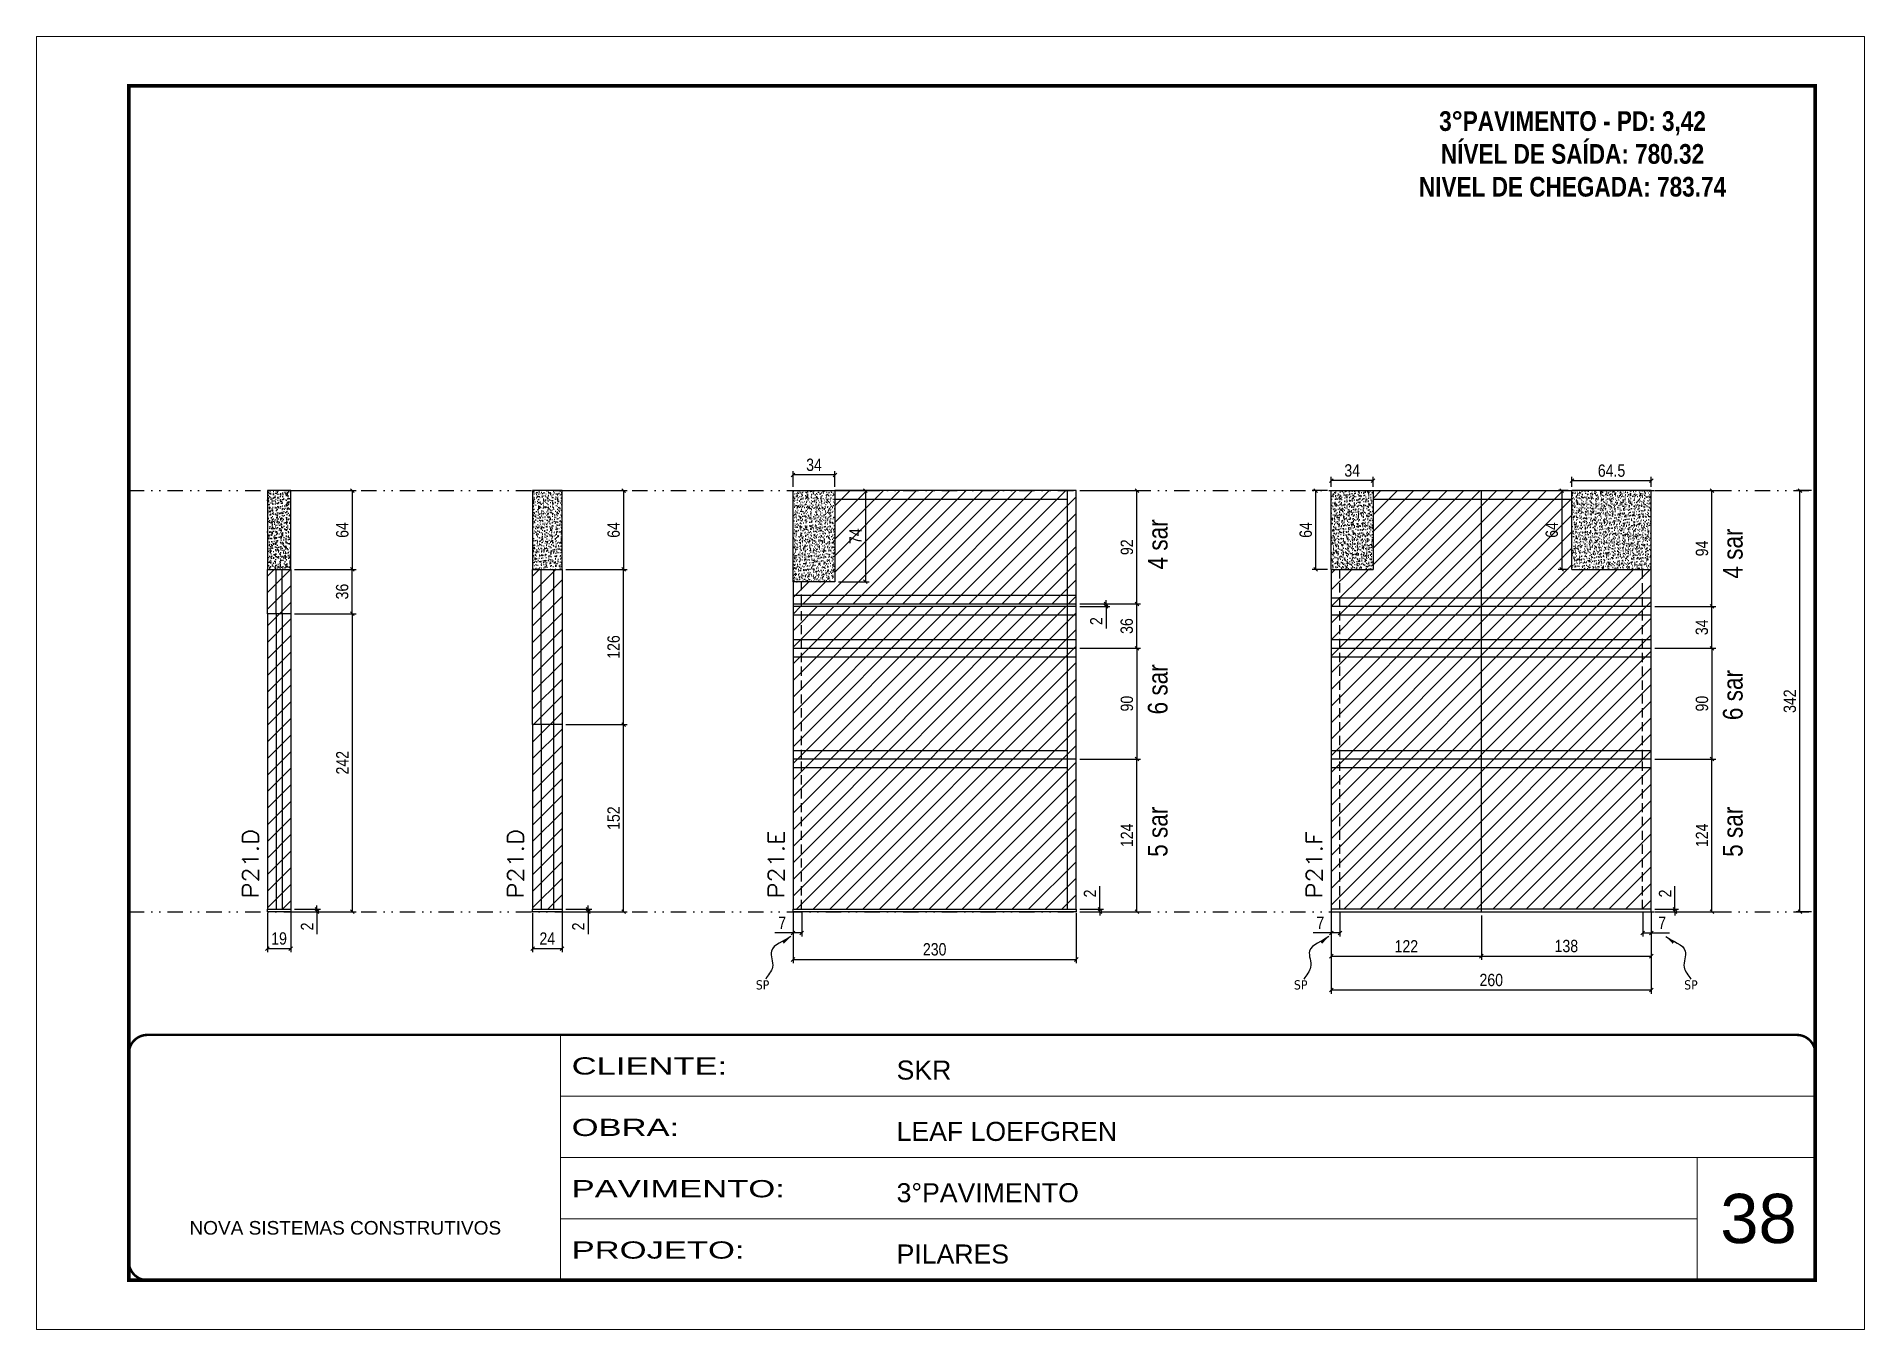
# Model space of a CAD drawing. Extents: x 14400 to 27878, y -21631 to 6985.
# Drawn here: x 15998 to 17483, y -4402 to -3352 of the extents above; entities that cross this region are included whole.
import ezdxf

# ---------------------------------------------------------------- set-up
doc = ezdxf.new("R2010")
doc.units = 0
for name, pattern in [('CONTINUO', [0]), ('DASHED', [0.75, 0.5, -0.25]), ('DIVIDE2', [0.625, 0.25, -0.125, 0, -0.125, 0, -0.125]), ('HIDDEN', [0.375, 0.25, -0.125])]:
    doc.linetypes.add(name, pattern=pattern)
for name, color, linetype, lineweight in [('CARIMBO', 255, 'Continuous', 9), ('Folhas', 255, 'Continuous', 9), ('Hachura', 251, 'Continuous', 9), ('SARRAFO DE PRESSAO', 251, 'DASHED', 9), ('Texto Seção', 7, 'Continuous', 15)]:
    doc.layers.add(name, color=color, linetype=linetype, lineweight=lineweight)
for name, color, linetype in [('COTA', 241, 'Continuous'), ('NOMENCLATURA', 7, 'Continuous'), ('Nível', 160, 'Continuous'), ('Painéis', 200, 'Continuous'), ('SARR_2.2x7', 40, 'Continuous'), ('Sarrafo de Pressão', 42, 'HIDDEN'), ('texto', 7, 'Continuous')]:
    doc.layers.add(name, color=color, linetype=linetype)
doc.styles.add('ARIAL', font='arial.ttf')
doc.styles.add('ARIAL_NARROW', font='ARIALN.TTF', dxfattribs={"height": 0.2})
doc.styles.add('COTA TECNICA', font='techl___.ttf', dxfattribs={"height": 10})
doc.styles.add('COTA TECNICA-50', font='techl___.ttf', dxfattribs={"height": 10})
doc.styles.add('REGUA-120', font='ROMANS.shx', dxfattribs={"height": 15})
doc.styles.add('ROMANC', font='techb___.ttf', dxfattribs={"height": 2.5})
doc.styles.get("Standard").update_dxf_attribs({"font": 'arial.ttf'})
doc.styles.add('Tecnologia', font='')
doc.styles.get('Tecnologia').set_extended_font_data('Forgotten Futurist')
doc.dimstyles.new('COTA PAINEL-50', dxfattribs={"dimtxt": 10, "dimasz": 3, "dimexe": 3, "dimexo": 3, "dimgap": 3, "dimtad": 1, "dimdec": 1, "dimzin": 12, "dimdsep": 46, "dimtxsty": 'COTA TECNICA-50', "dimblk1": 'OBLIQUE', "dimblk2": 'OBLIQUE', "dimsah": 1, "dimcen": 0.9, "dimclrd": 4, "dimclre": 4, "dimclrt": 240, "dimadec": 1, "dimazin": 3, "dimtfac": 1, "dimtdec": 1, "dimtmove": 0, "dimatfit": 3, "dimfxl": 1, "dimtolj": 1, "dimtzin": 12, "dimarcsym": 0})
doc.dimstyles.new('PAINEL', dxfattribs={"dimtxt": 10, "dimasz": 3, "dimexe": 3, "dimexo": 3, "dimgap": 3, "dimtad": 1, "dimdec": 1, "dimzin": 12, "dimdsep": 46, "dimtxsty": 'COTA TECNICA', "dimblk1": 'OBLIQUE', "dimblk2": 'OBLIQUE', "dimsah": 1, "dimcen": 0.9, "dimclrd": 4, "dimclre": 4, "dimclrt": 240, "dimadec": 1, "dimazin": 3, "dimtfac": 1, "dimtdec": 1, "dimtmove": 0, "dimatfit": 3, "dimfxl": 1, "dimtolj": 1, "dimtzin": 12, "dimarcsym": 0})
doc.dimstyles.get("Standard").update_dxf_attribs({"dimtxt": 0.18, "dimasz": 0.18, "dimexe": 0.18, "dimexo": 0.0625, "dimgap": 0.09, "dimtad": 0, "dimtih": 1, "dimtoh": 1, "dimdec": 4, "dimzin": 0, "dimdsep": 46, "dimtxsty": 'Standard', "dimcen": 0.09, "dimadec": 0, "dimazin": 0, "dimtfac": 1, "dimtdec": 4, "dimtofl": 0, "dimtmove": 0, "dimatfit": 3, "dimfxl": 1, "dimtolj": 1, "dimtzin": 0, "dimarcsym": 0})

msp = doc.modelspace()

# ---------------------------------------------------------------- texts
at = {"layer": 'CARIMBO', "style": 'ARIAL'}
msp.add_text('38', height=40, dxfattribs=at).set_placement((17366.33, -4332.3))
at = {"layer": 'NOMENCLATURA', "style": 'ARIAL_NARROW'}
for s, p in [('4 sar', (16917.29, -3785.25)), ('4 sar', (17384.49, -3792.71)), ('6 sar', (16917.29, -3902.97)), ('6 sar', (17384.49, -3907.61)), ('5 sar', (16917.29, -4018.65)), ('5 sar', (16917.29, -4018.65)), ('5 sar', (17384.49, -4018.65))]:
    msp.add_text(s, height=16, rotation=90, dxfattribs=at).set_placement(p)
at = {"layer": 'NOMENCLATURA', "color": 2, "insert": (17246.31, -3386.39), "char_height": 16, "attachment_point": 2, "style": 'ROMANC'}
msp.add_mtext_dynamic_manual_height_columns('\\P3°PAVIMENTO - PD: 3,42\\PNÍVEL DE SAÍDA: 780.32\\PNIVEL DE CHEGADA: 783.74', width=432.3511, gutter_width=1, heights=[0], dxfattribs=at)
at = {"layer": 'texto', "color": 0, "char_height": 7.5, "attachment_point": 5}
for insert in [(16588.27, -4122.66), (17025.47, -4122.66), (17342.5, -4122.66)]:
    msp.add_mtext('{\\fTahoma|b0|i0|c0|p34;\\C4;SP}', dxfattribs=dict(at, insert=insert))
at = {"layer": 'Texto Seção', "style": 'REGUA-120', "width": 1.1}
for s, p in [('P21.D', (16178.75, -4052.4)), ('P21.D', (16394.13, -4052.4)), ('P21.E', (16605.8, -4052.4)), ('P21.F', (17043, -4052.4))]:
    msp.add_text(s, height=13, rotation=90, dxfattribs=at).set_placement(p)

# ---------------------------------------------------------------- blocks, each defined once
blk = doc.blocks.new('9999999999')
at = {"color": 30, "linetype": 'CONTINUO'}
for p, q in [((98564.6, 34230.2), (98564.6, 34429.4)), ((98564.6, 34379.6), (99584, 34379.6)), ((98564.6, 34329.8), (99488, 34329.8)), ((99584, 34329.8), (99488, 34329.8)), ((99488, 34329.8), (99488, 34230.2)), ((98564.6, 34280), (99488, 34280))]:
    blk.add_line(p, q, dxfattribs=at)
at = {"color": 30, "linetype": 'CONTINUO', "const_width": 2}
blk.add_lwpolyline([(99584, 34230.2), (99584, 34414.4, 0.414214), (99569, 34429.4), (98229, 34429.4, 0.414214), (98214, 34414.4), (98214, 34245.2, 0.414214), (98229, 34230.2), (99584, 34230.2)], format="xyb", dxfattribs=at)
at = {"layer": 'Folhas'}
blk.add_lwpolyline([(98139, 34190.2), (99624, 34190.2), (99624, 35240.2), (98139, 35240.2)], close=True, dxfattribs=at)
at = {"layer": 'Folhas', "color": 30, "const_width": 3}
blk.add_lwpolyline([(98214, 34230.2), (99584, 34230.2), (99584, 35200.2), (98214, 35200.2)], close=True, dxfattribs=at)
at = {"color": 7, "linetype": 'Continuous', "ltscale": 5, "style": 'ARIAL'}
for s, height, p in [('SKR', 15.48, (98837.7, 34393.1)), ('LEAF LOEFGREN', 15.483, (98837.7, 34343.3)), ('3°PAVIMENTO', 15.483, (98837.7, 34293.5)), ('NOVA SISTEMAS CONSTRUTIVOS', 11.059, (98263.2, 34267.2)), ('PILARES', 15.48, (98837.7, 34243.7))]:
    blk.add_text(s, height=height, dxfattribs=at).set_placement(p)
at = {"layer": 'Folhas', "color": 7, "style": 'Tecnologia', "width": 1.5}
for s, p in [('CLIENTE:', (98573.7, 34397.2)), ('OBRA:', (98573.7, 34347.3)), ('PAVIMENTO:', (98573.7, 34297.5)), ('PROJETO:', (98573.7, 34247.7))]:
    blk.add_text(s, height=14, dxfattribs=at).set_placement(p)
blk = doc.blocks.new('_Oblique')
at = {"color": 0, "linetype": 'ByBlock', "lineweight": -2}
blk.add_line((-0.5, -0.5), (0.5, 0.5), dxfattribs=at)
blk = doc.blocks.new('*D1194')
at = {"layer": 'COTA', "color": 4, "lineweight": -2, "transparency": 16777216}
for p, q in [((17050.3, -4064.2), (17050.3, -4129.8)), ((17310.3, -4064.2), (17310.3, -4129.8)), ((17310.3, -4126.8), (17050.3, -4126.8))]:
    blk.add_line(p, q, dxfattribs=at)
at = {"layer": 'Defpoints', "color": 0, "transparency": 16777216}
for p in [(17050.3, -4061.2), (17310.3, -4061.2), (17050.3, -4126.8)]:
    blk.add_point(p, dxfattribs=at)
at = {"layer": 'COTA', "color": 4, "lineweight": -2, "transparency": 16777216, "xscale": 3, "yscale": 3, "zscale": 3, "rotation": 180}
blk.add_blockref('_Oblique', (17050.3, -4126.8), dxfattribs=at)
at = {"layer": 'COTA', "color": 4, "lineweight": -2, "transparency": 16777216, "xscale": 3, "yscale": 3, "zscale": 3}
blk.add_blockref('_Oblique', (17310.3, -4126.8), dxfattribs=at)
at = {"layer": 'COTA', "color": 240, "transparency": 16777216, "insert": (17180.3, -4118.7), "char_height": 10, "attachment_point": 5, "style": 'COTA TECNICA'}
blk.add_mtext('\\A1;260', dxfattribs=at)
blk = doc.blocks.new('*D1195')
at = {"layer": 'COTA', "color": 4, "lineweight": -2, "transparency": 16777216}
for p, q in [((17303.3, -4064.2), (17303.3, -4083.4)), ((17310.3, -4066.2), (17310.3, -4083.4)), ((17303.3, -4080.4), (17310.3, -4080.4)), ((17310.3, -4080.4), (17325, -4080.4))]:
    blk.add_line(p, q, dxfattribs=at)
at = {"layer": 'Defpoints', "color": 0, "transparency": 16777216}
for p in [(17303.3, -4061.2), (17310.3, -4063.2), (17310.3, -4080.4)]:
    blk.add_point(p, dxfattribs=at)
at = {"layer": 'COTA', "color": 4, "lineweight": -2, "transparency": 16777216, "xscale": 3, "yscale": 3, "zscale": 3, "rotation": 180}
blk.add_blockref('_Oblique', (17303.3, -4080.4), dxfattribs=at)
at = {"layer": 'COTA', "color": 4, "lineweight": -2, "transparency": 16777216, "xscale": 3, "yscale": 3, "zscale": 3}
blk.add_blockref('_Oblique', (17310.3, -4080.4), dxfattribs=at)
at = {"layer": 'COTA', "color": 240, "transparency": 16777216, "insert": (17319.1, -4072.3), "char_height": 10, "attachment_point": 5, "style": 'COTA TECNICA-50'}
blk.add_mtext('\\A1;7', dxfattribs=at)
blk = doc.blocks.new('*D1196')
at = {"layer": 'COTA', "color": 4, "lineweight": -2, "transparency": 16777216}
for p, q in [((17050.3, -4066.2), (17050.3, -4083.4)), ((17057.3, -4064.2), (17057.3, -4083.4)), ((17050.3, -4080.4), (17035.5, -4080.4)), ((17057.3, -4080.4), (17050.3, -4080.4))]:
    blk.add_line(p, q, dxfattribs=at)
at = {"layer": 'Defpoints', "color": 0, "transparency": 16777216}
for p in [(17050.3, -4063.2), (17057.3, -4061.2), (17050.3, -4080.4)]:
    blk.add_point(p, dxfattribs=at)
at = {"layer": 'COTA', "color": 4, "lineweight": -2, "transparency": 16777216, "xscale": 3, "yscale": 3, "zscale": 3, "rotation": 180}
blk.add_blockref('_Oblique', (17050.3, -4080.4), dxfattribs=at)
at = {"layer": 'COTA', "color": 4, "lineweight": -2, "transparency": 16777216, "xscale": 3, "yscale": 3, "zscale": 3}
blk.add_blockref('_Oblique', (17057.3, -4080.4), dxfattribs=at)
at = {"layer": 'COTA', "color": 240, "transparency": 16777216, "insert": (17041.4, -4072.3), "char_height": 10, "attachment_point": 5, "style": 'COTA TECNICA-50'}
blk.add_mtext('\\A1;7', dxfattribs=at)
blk = doc.blocks.new('*D1197')
at = {"layer": 'COTA', "color": 4, "lineweight": -2, "transparency": 16777216}
for p, q in [((17329.5, -4061.2), (17329.5, -4042.4)), ((17313.3, -4061.2), (17332.5, -4061.2)), ((17313.3, -4063.2), (17332.5, -4063.2)), ((17329.5, -4063.2), (17329.5, -4061.2)), ((17329.5, -4063.2), (17329.5, -4066.2))]:
    blk.add_line(p, q, dxfattribs=at)
at = {"layer": 'Defpoints', "color": 0, "transparency": 16777216}
for p in [(17310.3, -4061.2), (17310.3, -4063.2), (17329.5, -4063.2)]:
    blk.add_point(p, dxfattribs=at)
at = {"layer": 'COTA', "color": 4, "lineweight": -2, "transparency": 16777216, "xscale": 3, "yscale": 3, "zscale": 3}
for p, rotation in [((17329.5, -4061.2), 270), ((17329.5, -4063.2), 90)]:
    blk.add_blockref('_Oblique', p, dxfattribs=dict(at, rotation=rotation))
at = {"layer": 'COTA', "color": 240, "transparency": 16777216, "insert": (17321.5, -4048.4), "char_height": 10, "attachment_point": 5, "rotation": 90, "style": 'COTA TECNICA-50'}
blk.add_mtext('\\A1;2', dxfattribs=at)
blk = doc.blocks.new('*D1212')
at = {"layer": 'COTA', "color": 4, "linetype": 'ByBlock', "lineweight": -2, "transparency": 16777216}
for p, q in [((17313.3, -3939.2), (17362.6, -3939.2)), ((17359.6, -4063.2), (17359.6, -3939.2)), ((17313.3, -4063.2), (17362.6, -4063.2))]:
    blk.add_line(p, q, dxfattribs=at)
at = {"layer": 'Defpoints', "color": 0, "linetype": 'ByBlock', "transparency": 16777216}
for p in [(17310.3, -3939.2), (17359.6, -3939.2), (17310.3, -4063.2)]:
    blk.add_point(p, dxfattribs=at)
at = {"layer": 'COTA', "color": 4, "linetype": 'ByBlock', "lineweight": -2, "transparency": 16777216, "xscale": 3, "yscale": 3, "zscale": 3}
for p, rotation in [((17359.6, -3939.2), 90), ((17359.6, -4063.2), 270)]:
    blk.add_blockref('_Oblique', p, dxfattribs=dict(at, rotation=rotation))
at = {"layer": 'COTA', "color": 240, "linetype": 'ByBlock', "transparency": 16777216, "insert": (17351.5, -4001.2), "char_height": 10, "attachment_point": 5, "rotation": 90, "style": 'COTA TECNICA'}
blk.add_mtext('\\A1;124', dxfattribs=at)
blk = doc.blocks.new('*D1213')
at = {"layer": 'COTA', "color": 4, "linetype": 'ByBlock', "lineweight": -2, "transparency": 16777216}
for p, q in [((17313.3, -3939.2), (17362.6, -3939.2)), ((17359.6, -4063.2), (17359.6, -3939.2)), ((17313.3, -4063.2), (17362.6, -4063.2))]:
    blk.add_line(p, q, dxfattribs=at)
at = {"layer": 'Defpoints', "color": 0, "linetype": 'ByBlock', "transparency": 16777216}
for p in [(17310.3, -3939.2), (17359.6, -3939.2), (17310.3, -4063.2)]:
    blk.add_point(p, dxfattribs=at)
at = {"layer": 'COTA', "color": 4, "linetype": 'ByBlock', "lineweight": -2, "transparency": 16777216, "xscale": 3, "yscale": 3, "zscale": 3}
for p, rotation in [((17359.6, -3939.2), 90), ((17359.6, -4063.2), 270)]:
    blk.add_blockref('_Oblique', p, dxfattribs=dict(at, rotation=rotation))
at = {"layer": 'COTA', "color": 240, "linetype": 'ByBlock', "transparency": 16777216, "insert": (17351.5, -4001.2), "char_height": 10, "attachment_point": 5, "rotation": 90, "style": 'COTA TECNICA'}
blk.add_mtext('\\A1;124', dxfattribs=at)
blk = doc.blocks.new('*D1214')
at = {"layer": 'COTA', "color": 4, "lineweight": -2, "transparency": 16777216}
for p, q in [((17172.3, -4066.2), (17172.3, -4102.3)), ((17310.3, -4066.2), (17310.3, -4102.3)), ((17172.3, -4099.3), (17310.3, -4099.3))]:
    blk.add_line(p, q, dxfattribs=at)
at = {"layer": 'Defpoints', "color": 0, "transparency": 16777216}
for p in [(17172.3, -4063.2), (17310.3, -4063.2), (17310.3, -4099.3)]:
    blk.add_point(p, dxfattribs=at)
at = {"layer": 'COTA', "color": 4, "lineweight": -2, "transparency": 16777216, "xscale": 3, "yscale": 3, "zscale": 3, "rotation": 180}
blk.add_blockref('_Oblique', (17172.3, -4099.3), dxfattribs=at)
at = {"layer": 'COTA', "color": 4, "lineweight": -2, "transparency": 16777216, "xscale": 3, "yscale": 3, "zscale": 3}
blk.add_blockref('_Oblique', (17310.3, -4099.3), dxfattribs=at)
at = {"layer": 'COTA', "color": 240, "transparency": 16777216, "insert": (17241.3, -4091.1), "char_height": 10, "attachment_point": 5, "style": 'COTA TECNICA'}
blk.add_mtext('\\A1;138', dxfattribs=at)
blk = doc.blocks.new('*D1215')
at = {"layer": 'COTA', "color": 4, "lineweight": -2, "transparency": 16777216}
for p, q in [((17050.3, -4066.2), (17050.3, -4102.3)), ((17172.3, -4066.2), (17172.3, -4102.3)), ((17050.3, -4099.3), (17172.3, -4099.3))]:
    blk.add_line(p, q, dxfattribs=at)
at = {"layer": 'Defpoints', "color": 0, "transparency": 16777216}
for p in [(17050.3, -4063.2), (17172.3, -4063.2), (17172.3, -4099.3)]:
    blk.add_point(p, dxfattribs=at)
at = {"layer": 'COTA', "color": 4, "lineweight": -2, "transparency": 16777216, "xscale": 3, "yscale": 3, "zscale": 3, "rotation": 180}
blk.add_blockref('_Oblique', (17050.3, -4099.3), dxfattribs=at)
at = {"layer": 'COTA', "color": 4, "lineweight": -2, "transparency": 16777216, "xscale": 3, "yscale": 3, "zscale": 3}
blk.add_blockref('_Oblique', (17172.3, -4099.3), dxfattribs=at)
at = {"layer": 'COTA', "color": 240, "transparency": 16777216, "insert": (17111.3, -4091.3), "char_height": 10, "attachment_point": 5, "style": 'COTA TECNICA'}
blk.add_mtext('\\A1;122', dxfattribs=at)
blk = doc.blocks.new('*D1198')
at = {"layer": 'COTA', "color": 4, "lineweight": -2, "transparency": 16777216}
for p, q in [((16401.4, -4064.2), (16401.4, -4096.1)), ((16425.4, -4064.2), (16425.4, -4096.1)), ((16401.4, -4093.1), (16425.4, -4093.1))]:
    blk.add_line(p, q, dxfattribs=at)
at = {"layer": 'Defpoints', "color": 0, "transparency": 16777216}
for p in [(16401.4, -4061.2), (16425.4, -4061.2), (16425.4, -4093.1)]:
    blk.add_point(p, dxfattribs=at)
at = {"layer": 'COTA', "color": 4, "lineweight": -2, "transparency": 16777216, "xscale": 3, "yscale": 3, "zscale": 3, "rotation": 180}
blk.add_blockref('_Oblique', (16401.4, -4093.1), dxfattribs=at)
at = {"layer": 'COTA', "color": 4, "lineweight": -2, "transparency": 16777216, "xscale": 3, "yscale": 3, "zscale": 3}
blk.add_blockref('_Oblique', (16425.4, -4093.1), dxfattribs=at)
at = {"layer": 'COTA', "color": 240, "transparency": 16777216, "insert": (16413.4, -4085), "char_height": 10, "attachment_point": 5, "style": 'COTA TECNICA'}
blk.add_mtext('\\A1;24', dxfattribs=at)
blk = doc.blocks.new('*D1199')
at = {"layer": 'COTA', "color": 4, "lineweight": -2, "transparency": 16777216}
for p, q in [((16428.4, -4061.2), (16449.6, -4061.2)), ((16428.4, -4063.2), (16449.6, -4063.2)), ((16446.6, -4061.2), (16446.6, -4058.2)), ((16446.6, -4061.2), (16446.6, -4063.2)), ((16446.6, -4063.2), (16446.6, -4081.3))]:
    blk.add_line(p, q, dxfattribs=at)
at = {"layer": 'Defpoints', "color": 0, "transparency": 16777216}
for p in [(16425.4, -4061.2), (16425.4, -4063.2), (16446.6, -4061.2)]:
    blk.add_point(p, dxfattribs=at)
at = {"layer": 'COTA', "color": 4, "lineweight": -2, "transparency": 16777216, "xscale": 3, "yscale": 3, "zscale": 3}
for p, rotation in [((16446.6, -4061.2), 270), ((16446.6, -4063.2), 90)]:
    blk.add_blockref('_Oblique', p, dxfattribs=dict(at, rotation=rotation))
at = {"layer": 'COTA', "color": 240, "transparency": 16777216, "insert": (16438.6, -4075.2), "char_height": 10, "attachment_point": 5, "rotation": 90, "style": 'COTA TECNICA-50'}
blk.add_mtext('\\A1;2', dxfattribs=at)
blk = doc.blocks.new('*D1216')
at = {"layer": 'COTA', "color": 4, "linetype": 'ByBlock', "lineweight": -2, "transparency": 16777216}
for p, q in [((16428.4, -3721.2), (16478.4, -3721.2)), ((16475.4, -3721.2), (16475.4, -3785.2)), ((16428.4, -3785.2), (16478.4, -3785.2))]:
    blk.add_line(p, q, dxfattribs=at)
at = {"layer": 'Defpoints', "color": 0, "linetype": 'ByBlock', "transparency": 16777216}
for p in [(16425.4, -3721.2), (16425.4, -3785.2), (16475.4, -3785.2)]:
    blk.add_point(p, dxfattribs=at)
at = {"layer": 'COTA', "color": 4, "linetype": 'ByBlock', "lineweight": -2, "transparency": 16777216, "xscale": 3, "yscale": 3, "zscale": 3}
for p, rotation in [((16475.4, -3721.2), 90), ((16475.4, -3785.2), 270)]:
    blk.add_blockref('_Oblique', p, dxfattribs=dict(at, rotation=rotation))
at = {"layer": 'COTA', "color": 240, "linetype": 'ByBlock', "transparency": 16777216, "insert": (16467.3, -3753.2), "char_height": 10, "attachment_point": 5, "rotation": 90, "style": 'COTA TECNICA'}
blk.add_mtext('\\A1;64', dxfattribs=at)
blk = doc.blocks.new('*D1200')
at = {"layer": 'COTA', "color": 4, "lineweight": -2, "transparency": 16777216}
for p, q in [((16186, -4064.2), (16186, -4096.1)), ((16205, -4064.2), (16205, -4096.1)), ((16186, -4093.1), (16205, -4093.1))]:
    blk.add_line(p, q, dxfattribs=at)
at = {"layer": 'Defpoints', "color": 0, "transparency": 16777216}
for p in [(16186, -4061.2), (16205, -4061.2), (16205, -4093.1)]:
    blk.add_point(p, dxfattribs=at)
at = {"layer": 'COTA', "color": 4, "lineweight": -2, "transparency": 16777216, "xscale": 3, "yscale": 3, "zscale": 3, "rotation": 180}
blk.add_blockref('_Oblique', (16186, -4093.1), dxfattribs=at)
at = {"layer": 'COTA', "color": 4, "lineweight": -2, "transparency": 16777216, "xscale": 3, "yscale": 3, "zscale": 3}
blk.add_blockref('_Oblique', (16205, -4093.1), dxfattribs=at)
at = {"layer": 'COTA', "color": 240, "transparency": 16777216, "insert": (16195.5, -4085), "char_height": 10, "attachment_point": 5, "style": 'COTA TECNICA'}
blk.add_mtext('\\A1;19', dxfattribs=at)
blk = doc.blocks.new('*D1201')
at = {"layer": 'COTA', "color": 4, "lineweight": -2, "transparency": 16777216}
for p, q in [((16208, -4061.2), (16229.2, -4061.2)), ((16208, -4063.2), (16229.2, -4063.2)), ((16226.2, -4061.2), (16226.2, -4058.2)), ((16226.2, -4061.2), (16226.2, -4063.2)), ((16226.2, -4063.2), (16226.2, -4081.3))]:
    blk.add_line(p, q, dxfattribs=at)
at = {"layer": 'Defpoints', "color": 0, "transparency": 16777216}
for p in [(16205, -4061.2), (16205, -4063.2), (16226.2, -4061.2)]:
    blk.add_point(p, dxfattribs=at)
at = {"layer": 'COTA', "color": 4, "lineweight": -2, "transparency": 16777216, "xscale": 3, "yscale": 3, "zscale": 3}
for p, rotation in [((16226.2, -4061.2), 270), ((16226.2, -4063.2), 90)]:
    blk.add_blockref('_Oblique', p, dxfattribs=dict(at, rotation=rotation))
at = {"layer": 'COTA', "color": 240, "transparency": 16777216, "insert": (16218.2, -4075.2), "char_height": 10, "attachment_point": 5, "rotation": 90, "style": 'COTA TECNICA-50'}
blk.add_mtext('\\A1;2', dxfattribs=at)
blk = doc.blocks.new('*D1202')
at = {"layer": 'COTA', "color": 4, "lineweight": -2, "transparency": 16777216}
for p, q in [((16613.1, -4064.2), (16613.1, -4105)), ((16843.1, -4064.2), (16843.1, -4105)), ((16613.1, -4102), (16843.1, -4102))]:
    blk.add_line(p, q, dxfattribs=at)
at = {"layer": 'Defpoints', "color": 0, "transparency": 16777216}
for p in [(16613.1, -4061.2), (16843.1, -4061.2), (16843.1, -4102)]:
    blk.add_point(p, dxfattribs=at)
at = {"layer": 'COTA', "color": 4, "lineweight": -2, "transparency": 16777216, "xscale": 3, "yscale": 3, "zscale": 3, "rotation": 180}
blk.add_blockref('_Oblique', (16613.1, -4102), dxfattribs=at)
at = {"layer": 'COTA', "color": 4, "lineweight": -2, "transparency": 16777216, "xscale": 3, "yscale": 3, "zscale": 3}
blk.add_blockref('_Oblique', (16843.1, -4102), dxfattribs=at)
at = {"layer": 'COTA', "color": 240, "transparency": 16777216, "insert": (16728.1, -4093.8), "char_height": 10, "attachment_point": 5, "style": 'COTA TECNICA'}
blk.add_mtext('\\A1;230', dxfattribs=at)
blk = doc.blocks.new('*D1203')
at = {"layer": 'COTA', "color": 4, "lineweight": -2, "transparency": 16777216}
for p, q in [((16613.1, -4066.2), (16613.1, -4083.4)), ((16620.1, -4064.2), (16620.1, -4083.4)), ((16613.1, -4080.4), (16598.3, -4080.4)), ((16620.1, -4080.4), (16613.1, -4080.4))]:
    blk.add_line(p, q, dxfattribs=at)
at = {"layer": 'Defpoints', "color": 0, "transparency": 16777216}
for p in [(16613.1, -4063.2), (16620.1, -4061.2), (16613.1, -4080.4)]:
    blk.add_point(p, dxfattribs=at)
at = {"layer": 'COTA', "color": 4, "lineweight": -2, "transparency": 16777216, "xscale": 3, "yscale": 3, "zscale": 3, "rotation": 180}
blk.add_blockref('_Oblique', (16613.1, -4080.4), dxfattribs=at)
at = {"layer": 'COTA', "color": 4, "lineweight": -2, "transparency": 16777216, "xscale": 3, "yscale": 3, "zscale": 3}
blk.add_blockref('_Oblique', (16620.1, -4080.4), dxfattribs=at)
at = {"layer": 'COTA', "color": 240, "transparency": 16777216, "insert": (16604.2, -4072.3), "char_height": 10, "attachment_point": 5, "style": 'COTA TECNICA-50'}
blk.add_mtext('\\A1;7', dxfattribs=at)
blk = doc.blocks.new('*D1204')
at = {"layer": 'COTA', "color": 4, "lineweight": -2, "transparency": 16777216}
for p, q in [((16862.3, -4061.2), (16862.3, -4042.4)), ((16846.1, -4061.2), (16865.3, -4061.2)), ((16846.1, -4063.2), (16865.3, -4063.2)), ((16862.3, -4063.2), (16862.3, -4061.2)), ((16862.3, -4063.2), (16862.3, -4066.2))]:
    blk.add_line(p, q, dxfattribs=at)
at = {"layer": 'Defpoints', "color": 0, "transparency": 16777216}
for p in [(16843.1, -4061.2), (16843.1, -4063.2), (16862.3, -4063.2)]:
    blk.add_point(p, dxfattribs=at)
at = {"layer": 'COTA', "color": 4, "lineweight": -2, "transparency": 16777216, "xscale": 3, "yscale": 3, "zscale": 3}
for p, rotation in [((16862.3, -4061.2), 270), ((16862.3, -4063.2), 90)]:
    blk.add_blockref('_Oblique', p, dxfattribs=dict(at, rotation=rotation))
at = {"layer": 'COTA', "color": 240, "transparency": 16777216, "insert": (16854.3, -4048.4), "char_height": 10, "attachment_point": 5, "rotation": 90, "style": 'COTA TECNICA-50'}
blk.add_mtext('\\A1;2', dxfattribs=at)
blk = doc.blocks.new('*D1217')
at = {"layer": 'COTA', "color": 4, "lineweight": -2, "transparency": 16777216}
for p, q in [((16650.1, -3721.2), (16674.8, -3721.2)), ((16671.8, -3721.2), (16671.8, -3795.2)), ((16650.1, -3795.2), (16674.8, -3795.2))]:
    blk.add_line(p, q, dxfattribs=at)
at = {"layer": 'Defpoints', "color": 0, "transparency": 16777216}
for p in [(16647.1, -3721.2), (16647.1, -3795.2), (16671.8, -3795.2)]:
    blk.add_point(p, dxfattribs=at)
at = {"layer": 'COTA', "color": 4, "lineweight": -2, "transparency": 16777216, "xscale": 3, "yscale": 3, "zscale": 3}
for p, rotation in [((16671.8, -3721.2), 90), ((16671.8, -3795.2), 270)]:
    blk.add_blockref('_Oblique', p, dxfattribs=dict(at, rotation=rotation))
at = {"layer": 'COTA', "color": 240, "transparency": 16777216, "insert": (16663.7, -3758.2), "char_height": 10, "attachment_point": 5, "rotation": 90, "style": 'COTA TECNICA'}
blk.add_mtext('\\A1;74', dxfattribs=at)
blk = doc.blocks.new('*D1218')
at = {"layer": 'COTA', "color": 4, "lineweight": -2, "transparency": 16777216}
for p, q in [((16613.1, -3718.2), (16613.1, -3705.5)), ((16647.1, -3708.5), (16613.1, -3708.5)), ((16647.1, -3718.2), (16647.1, -3705.5))]:
    blk.add_line(p, q, dxfattribs=at)
at = {"layer": 'Defpoints', "color": 0, "transparency": 16777216}
for p in [(16613.1, -3708.5), (16613.1, -3721.2), (16647.1, -3721.2)]:
    blk.add_point(p, dxfattribs=at)
at = {"layer": 'COTA', "color": 4, "lineweight": -2, "transparency": 16777216, "xscale": 3, "yscale": 3, "zscale": 3, "rotation": 180}
blk.add_blockref('_Oblique', (16613.1, -3708.5), dxfattribs=at)
at = {"layer": 'COTA', "color": 4, "lineweight": -2, "transparency": 16777216, "xscale": 3, "yscale": 3, "zscale": 3}
blk.add_blockref('_Oblique', (16647.1, -3708.5), dxfattribs=at)
at = {"layer": 'COTA', "color": 240, "transparency": 16777216, "insert": (16630.1, -3700.3), "char_height": 10, "attachment_point": 5, "style": 'COTA TECNICA'}
blk.add_mtext('\\A1;34', dxfattribs=at)
blk = doc.blocks.new('*D1219')
at = {"layer": 'COTA', "color": 4, "lineweight": -2, "transparency": 16777216}
for p, q in [((16846.1, -3939.2), (16895.4, -3939.2)), ((16892.4, -4063.2), (16892.4, -3939.2)), ((16846.1, -4063.2), (16895.4, -4063.2))]:
    blk.add_line(p, q, dxfattribs=at)
at = {"layer": 'Defpoints', "color": 0, "transparency": 16777216}
for p in [(16843.1, -3939.2), (16892.4, -3939.2), (16843.1, -4063.2)]:
    blk.add_point(p, dxfattribs=at)
at = {"layer": 'COTA', "color": 4, "lineweight": -2, "transparency": 16777216, "xscale": 3, "yscale": 3, "zscale": 3}
for p, rotation in [((16892.4, -3939.2), 90), ((16892.4, -4063.2), 270)]:
    blk.add_blockref('_Oblique', p, dxfattribs=dict(at, rotation=rotation))
at = {"layer": 'COTA', "color": 240, "transparency": 16777216, "insert": (16884.3, -4001.2), "char_height": 10, "attachment_point": 5, "rotation": 90, "style": 'COTA TECNICA'}
blk.add_mtext('\\A1;124', dxfattribs=at)
blk = doc.blocks.new('*D1205')
at = {"layer": 'COTA', "color": 4, "lineweight": -2, "transparency": 16777216}
for p, q in [((16428.4, -3911.2), (16478.4, -3911.2)), ((16475.4, -4063.2), (16475.4, -3911.2)), ((16428.4, -4063.2), (16478.4, -4063.2))]:
    blk.add_line(p, q, dxfattribs=at)
at = {"layer": 'Defpoints', "color": 0, "transparency": 16777216}
for p in [(16425.4, -3911.2), (16475.4, -3911.2), (16425.4, -4063.2)]:
    blk.add_point(p, dxfattribs=at)
at = {"layer": 'COTA', "color": 4, "lineweight": -2, "transparency": 16777216, "xscale": 3, "yscale": 3, "zscale": 3}
for p, rotation in [((16475.4, -3911.2), 90), ((16475.4, -4063.2), 270)]:
    blk.add_blockref('_Oblique', p, dxfattribs=dict(at, rotation=rotation))
at = {"layer": 'COTA', "color": 240, "transparency": 16777216, "insert": (16467.3, -3987.2), "char_height": 10, "attachment_point": 5, "rotation": 90, "style": 'COTA TECNICA-50'}
blk.add_mtext('\\A1;152', dxfattribs=at)
blk = doc.blocks.new('*D1220')
at = {"layer": 'COTA', "color": 4, "lineweight": -2, "transparency": 16777216}
for p, q in [((17242.8, -3721.2), (17234.6, -3721.2)), ((17237.6, -3721.2), (17237.6, -3785.2)), ((17242.8, -3785.2), (17234.6, -3785.2))]:
    blk.add_line(p, q, dxfattribs=at)
at = {"layer": 'Defpoints', "color": 0, "transparency": 16777216}
for p in [(17245.8, -3721.2), (17237.6, -3785.2), (17245.8, -3785.2)]:
    blk.add_point(p, dxfattribs=at)
at = {"layer": 'COTA', "color": 4, "lineweight": -2, "transparency": 16777216, "xscale": 3, "yscale": 3, "zscale": 3}
for p, rotation in [((17237.6, -3721.2), 90), ((17237.6, -3785.2), 270)]:
    blk.add_blockref('_Oblique', p, dxfattribs=dict(at, rotation=rotation))
at = {"layer": 'COTA', "color": 240, "transparency": 16777216, "insert": (17229.5, -3753.2), "char_height": 10, "attachment_point": 5, "rotation": 90, "style": 'COTA TECNICA'}
blk.add_mtext('\\A1;64', dxfattribs=at)
blk = doc.blocks.new('*D1221')
at = {"layer": 'COTA', "color": 4, "lineweight": -2, "transparency": 16777216}
for p, q in [((17245.8, -3718.2), (17245.8, -3710.1)), ((17310.3, -3718.2), (17310.3, -3710.1)), ((17245.8, -3713.1), (17310.3, -3713.1))]:
    blk.add_line(p, q, dxfattribs=at)
at = {"layer": 'Defpoints', "color": 0, "transparency": 16777216}
for p in [(17245.8, -3721.2), (17310.3, -3713.1), (17310.3, -3721.2)]:
    blk.add_point(p, dxfattribs=at)
at = {"layer": 'COTA', "color": 4, "lineweight": -2, "transparency": 16777216, "xscale": 3, "yscale": 3, "zscale": 3, "rotation": 180}
blk.add_blockref('_Oblique', (17245.8, -3713.1), dxfattribs=at)
at = {"layer": 'COTA', "color": 4, "lineweight": -2, "transparency": 16777216, "xscale": 3, "yscale": 3, "zscale": 3}
blk.add_blockref('_Oblique', (17310.3, -3713.1), dxfattribs=at)
at = {"layer": 'COTA', "color": 240, "transparency": 16777216, "insert": (17278, -3705), "char_height": 10, "attachment_point": 5, "style": 'COTA TECNICA'}
blk.add_mtext('\\A1;64.5', dxfattribs=at)
blk = doc.blocks.new('*D1230')
at = {"layer": 'COTA', "color": 4, "lineweight": -2, "transparency": 16777216}
for p, q in [((16208, -3721.2), (16258, -3721.2)), ((16255, -3721.2), (16255, -3785.2)), ((16208, -3785.2), (16258, -3785.2))]:
    blk.add_line(p, q, dxfattribs=at)
at = {"layer": 'Defpoints', "color": 0, "transparency": 16777216}
for p in [(16205, -3721.2), (16205, -3785.2), (16255, -3785.2)]:
    blk.add_point(p, dxfattribs=at)
at = {"layer": 'COTA', "color": 4, "lineweight": -2, "transparency": 16777216, "xscale": 3, "yscale": 3, "zscale": 3}
for p, rotation in [((16255, -3721.2), 90), ((16255, -3785.2), 270)]:
    blk.add_blockref('_Oblique', p, dxfattribs=dict(at, rotation=rotation))
at = {"layer": 'COTA', "color": 240, "transparency": 16777216, "insert": (16246.9, -3753.2), "char_height": 10, "attachment_point": 5, "rotation": 90, "style": 'COTA TECNICA'}
blk.add_mtext('\\A1;64', dxfattribs=at)
blk = doc.blocks.new('*D1231')
at = {"layer": 'COTA', "color": 4, "lineweight": -2, "transparency": 16777216}
for p, q in [((16846.1, -3721.2), (16895.4, -3721.2)), ((16892.4, -3813.2), (16892.4, -3721.2)), ((16846.1, -3813.2), (16895.4, -3813.2))]:
    blk.add_line(p, q, dxfattribs=at)
at = {"layer": 'Defpoints', "color": 0, "transparency": 16777216}
for p in [(16843.1, -3721.2), (16892.4, -3721.2), (16843.1, -3813.2)]:
    blk.add_point(p, dxfattribs=at)
at = {"layer": 'COTA', "color": 4, "lineweight": -2, "transparency": 16777216, "xscale": 3, "yscale": 3, "zscale": 3}
for p, rotation in [((16892.4, -3721.2), 90), ((16892.4, -3813.2), 270)]:
    blk.add_blockref('_Oblique', p, dxfattribs=dict(at, rotation=rotation))
at = {"layer": 'COTA', "color": 240, "transparency": 16777216, "insert": (16884.3, -3767.2), "char_height": 10, "attachment_point": 5, "rotation": 90, "style": 'COTA TECNICA'}
blk.add_mtext('\\A1;92', dxfattribs=at)
blk = doc.blocks.new('*D1232')
at = {"layer": 'COTA', "color": 4, "lineweight": -2, "transparency": 16777216}
for p, q in [((17313.3, -3721.2), (17362.6, -3721.2)), ((17359.6, -3815.2), (17359.6, -3721.2)), ((17313.3, -3815.2), (17362.6, -3815.2))]:
    blk.add_line(p, q, dxfattribs=at)
at = {"layer": 'Defpoints', "color": 0, "transparency": 16777216}
for p in [(17310.3, -3721.2), (17359.6, -3721.2), (17310.3, -3815.2)]:
    blk.add_point(p, dxfattribs=at)
at = {"layer": 'COTA', "color": 4, "lineweight": -2, "transparency": 16777216, "xscale": 3, "yscale": 3, "zscale": 3}
for p, rotation in [((17359.6, -3721.2), 90), ((17359.6, -3815.2), 270)]:
    blk.add_blockref('_Oblique', p, dxfattribs=dict(at, rotation=rotation))
at = {"layer": 'COTA', "color": 240, "transparency": 16777216, "insert": (17351.5, -3768.2), "char_height": 10, "attachment_point": 5, "rotation": 90, "style": 'COTA TECNICA'}
blk.add_mtext('\\A1;94', dxfattribs=at)
blk = doc.blocks.new('*D1233')
at = {"layer": 'COTA', "color": 4, "lineweight": -2, "transparency": 16777216}
for p, q in [((17050.3, -3718.2), (17050.3, -3710.1)), ((17084.3, -3718.2), (17084.3, -3710.1)), ((17084.3, -3713.1), (17050.3, -3713.1))]:
    blk.add_line(p, q, dxfattribs=at)
at = {"layer": 'Defpoints', "color": 0, "transparency": 16777216}
for p in [(17050.3, -3713.1), (17050.3, -3721.2), (17084.3, -3721.2)]:
    blk.add_point(p, dxfattribs=at)
at = {"layer": 'COTA', "color": 4, "lineweight": -2, "transparency": 16777216, "xscale": 3, "yscale": 3, "zscale": 3, "rotation": 180}
blk.add_blockref('_Oblique', (17050.3, -3713.1), dxfattribs=at)
at = {"layer": 'COTA', "color": 4, "lineweight": -2, "transparency": 16777216, "xscale": 3, "yscale": 3, "zscale": 3}
blk.add_blockref('_Oblique', (17084.3, -3713.1), dxfattribs=at)
at = {"layer": 'COTA', "color": 240, "transparency": 16777216, "insert": (17067.3, -3704.9), "char_height": 10, "attachment_point": 5, "style": 'COTA TECNICA'}
blk.add_mtext('\\A1;34', dxfattribs=at)
blk = doc.blocks.new('*D1234')
at = {"layer": 'COTA', "color": 4, "lineweight": -2, "transparency": 16777216}
for p, q in [((17047.3, -3721.2), (17034.7, -3721.2)), ((17037.7, -3785.2), (17037.7, -3721.2)), ((17047.3, -3785.2), (17034.7, -3785.2))]:
    blk.add_line(p, q, dxfattribs=at)
at = {"layer": 'Defpoints', "color": 0, "transparency": 16777216}
for p in [(17037.7, -3721.2), (17050.3, -3721.2), (17050.3, -3785.2)]:
    blk.add_point(p, dxfattribs=at)
at = {"layer": 'COTA', "color": 4, "lineweight": -2, "transparency": 16777216, "xscale": 3, "yscale": 3, "zscale": 3}
for p, rotation in [((17037.7, -3721.2), 90), ((17037.7, -3785.2), 270)]:
    blk.add_blockref('_Oblique', p, dxfattribs=dict(at, rotation=rotation))
at = {"layer": 'COTA', "color": 240, "transparency": 16777216, "insert": (17029.6, -3753.2), "char_height": 10, "attachment_point": 5, "rotation": 90, "style": 'COTA TECNICA'}
blk.add_mtext('\\A1;64', dxfattribs=at)
blk = doc.blocks.new('*D1318')
at = {"layer": 'COTA', "color": 4, "lineweight": -2, "transparency": 16777216}
for p, q in [((16208, -3821.2), (16258, -3821.2)), ((16255, -3821.2), (16255, -4063.2)), ((16208, -4063.2), (16258, -4063.2))]:
    blk.add_line(p, q, dxfattribs=at)
at = {"layer": 'Defpoints', "color": 0, "transparency": 16777216}
for p in [(16205, -3821.2), (16205, -4063.2), (16255, -4063.2)]:
    blk.add_point(p, dxfattribs=at)
at = {"layer": 'COTA', "color": 4, "lineweight": -2, "transparency": 16777216, "xscale": 3, "yscale": 3, "zscale": 3}
for p, rotation in [((16255, -3821.2), 90), ((16255, -4063.2), 270)]:
    blk.add_blockref('_Oblique', p, dxfattribs=dict(at, rotation=rotation))
at = {"layer": 'COTA', "color": 240, "transparency": 16777216, "insert": (16246.9, -3942.2), "char_height": 10, "attachment_point": 5, "rotation": 90, "style": 'COTA TECNICA'}
blk.add_mtext('\\A1;242', dxfattribs=at)
blk = doc.blocks.new('*D1319')
at = {"layer": 'COTA', "color": 4, "lineweight": -2, "transparency": 16777216}
for p, q in [((16428.4, -3785.2), (16478.4, -3785.2)), ((16475.4, -3911.2), (16475.4, -3785.2)), ((16428.4, -3911.2), (16478.4, -3911.2))]:
    blk.add_line(p, q, dxfattribs=at)
at = {"layer": 'Defpoints', "color": 0, "transparency": 16777216}
for p in [(16425.4, -3785.2), (16475.4, -3785.2), (16425.4, -3911.2)]:
    blk.add_point(p, dxfattribs=at)
at = {"layer": 'COTA', "color": 4, "lineweight": -2, "transparency": 16777216, "xscale": 3, "yscale": 3, "zscale": 3}
for p, rotation in [((16475.4, -3785.2), 90), ((16475.4, -3911.2), 270)]:
    blk.add_blockref('_Oblique', p, dxfattribs=dict(at, rotation=rotation))
at = {"layer": 'COTA', "color": 240, "transparency": 16777216, "insert": (16467.3, -3848.2), "char_height": 10, "attachment_point": 5, "rotation": 90, "style": 'COTA TECNICA'}
blk.add_mtext('\\A1;126', dxfattribs=at)
blk = doc.blocks.new('*D1322')
at = {"layer": 'COTA', "color": 4, "lineweight": -2, "transparency": 16777216}
for p, q in [((16846.1, -3849.2), (16895.4, -3849.2)), ((16892.4, -3849.2), (16892.4, -3939.2)), ((16846.1, -3939.2), (16895.4, -3939.2))]:
    blk.add_line(p, q, dxfattribs=at)
at = {"layer": 'Defpoints', "color": 0, "transparency": 16777216}
for p in [(16843.1, -3849.2), (16843.1, -3939.2), (16892.4, -3939.2)]:
    blk.add_point(p, dxfattribs=at)
at = {"layer": 'COTA', "color": 4, "lineweight": -2, "transparency": 16777216, "xscale": 3, "yscale": 3, "zscale": 3}
for p, rotation in [((16892.4, -3849.2), 90), ((16892.4, -3939.2), 270)]:
    blk.add_blockref('_Oblique', p, dxfattribs=dict(at, rotation=rotation))
at = {"layer": 'COTA', "color": 240, "transparency": 16777216, "insert": (16884.3, -3894.2), "char_height": 10, "attachment_point": 5, "rotation": 90, "style": 'COTA TECNICA'}
blk.add_mtext('\\A1;90', dxfattribs=at)
blk = doc.blocks.new('*D1323')
at = {"layer": 'COTA', "color": 4, "lineweight": -2, "transparency": 16777216}
for p, q in [((17313.3, -3849.2), (17362.6, -3849.2)), ((17359.6, -3849.2), (17359.6, -3939.2)), ((17313.3, -3939.2), (17362.6, -3939.2))]:
    blk.add_line(p, q, dxfattribs=at)
at = {"layer": 'Defpoints', "color": 0, "transparency": 16777216}
for p in [(17310.3, -3849.2), (17310.3, -3939.2), (17359.6, -3939.2)]:
    blk.add_point(p, dxfattribs=at)
at = {"layer": 'COTA', "color": 4, "lineweight": -2, "transparency": 16777216, "xscale": 3, "yscale": 3, "zscale": 3}
for p, rotation in [((17359.6, -3849.2), 90), ((17359.6, -3939.2), 270)]:
    blk.add_blockref('_Oblique', p, dxfattribs=dict(at, rotation=rotation))
at = {"layer": 'COTA', "color": 240, "transparency": 16777216, "insert": (17351.5, -3894.2), "char_height": 10, "attachment_point": 5, "rotation": 90, "style": 'COTA TECNICA'}
blk.add_mtext('\\A1;90', dxfattribs=at)
blk = doc.blocks.new('*D1974')
at = {"layer": 'COTA', "color": 4, "lineweight": -2, "transparency": 16777216}
for p, q in [((17440.5, -3721.2), (17428.1, -3721.2)), ((17431.1, -4063.2), (17431.1, -3721.2)), ((17440.5, -4063.2), (17428.1, -4063.2))]:
    blk.add_line(p, q, dxfattribs=at)
at = {"layer": 'Defpoints', "color": 0, "transparency": 16777216}
for p in [(17431.1, -3721.2), (17443.5, -3721.2), (17443.5, -4063.2)]:
    blk.add_point(p, dxfattribs=at)
at = {"layer": 'COTA', "color": 4, "lineweight": -2, "transparency": 16777216, "xscale": 3, "yscale": 3, "zscale": 3}
for p, rotation in [((17431.1, -3721.2), 90), ((17431.1, -4063.2), 270)]:
    blk.add_blockref('_Oblique', p, dxfattribs=dict(at, rotation=rotation))
at = {"layer": 'COTA', "color": 240, "transparency": 16777216, "insert": (17422.9, -3892.2), "char_height": 10, "attachment_point": 5, "rotation": 90, "style": 'COTA TECNICA'}
blk.add_mtext('\\A1;342', dxfattribs=at)
blk = doc.blocks.new('*D1980')
at = {"layer": 'COTA', "color": 4, "lineweight": -2, "transparency": 16777216}
for p, q in [((16208, -3785.2), (16258, -3785.2)), ((16255, -3821.2), (16255, -3785.2)), ((16208, -3821.2), (16258, -3821.2))]:
    blk.add_line(p, q, dxfattribs=at)
at = {"layer": 'Defpoints', "color": 0, "transparency": 16777216}
for p in [(16205, -3785.2), (16255, -3785.2), (16205, -3821.2)]:
    blk.add_point(p, dxfattribs=at)
at = {"layer": 'COTA', "color": 4, "lineweight": -2, "transparency": 16777216, "xscale": 3, "yscale": 3, "zscale": 3}
for p, rotation in [((16255, -3785.2), 90), ((16255, -3821.2), 270)]:
    blk.add_blockref('_Oblique', p, dxfattribs=dict(at, rotation=rotation))
at = {"layer": 'COTA', "color": 240, "transparency": 16777216, "insert": (16246.8, -3803.2), "char_height": 10, "attachment_point": 5, "rotation": 90, "style": 'COTA TECNICA'}
blk.add_mtext('\\A1;36', dxfattribs=at)
blk = doc.blocks.new('*D1981')
at = {"layer": 'COTA', "color": 4, "lineweight": -2, "transparency": 16777216}
for p, q in [((17313.3, -3815.2), (17362.6, -3815.2)), ((17359.6, -3849.2), (17359.6, -3815.2)), ((17313.3, -3849.2), (17362.6, -3849.2))]:
    blk.add_line(p, q, dxfattribs=at)
at = {"layer": 'Defpoints', "color": 0, "transparency": 16777216}
for p in [(17310.3, -3815.2), (17359.6, -3815.2), (17310.3, -3849.2)]:
    blk.add_point(p, dxfattribs=at)
at = {"layer": 'COTA', "color": 4, "lineweight": -2, "transparency": 16777216, "xscale": 3, "yscale": 3, "zscale": 3}
for p, rotation in [((17359.6, -3815.2), 90), ((17359.6, -3849.2), 270)]:
    blk.add_blockref('_Oblique', p, dxfattribs=dict(at, rotation=rotation))
at = {"layer": 'COTA', "color": 240, "transparency": 16777216, "insert": (17351.4, -3832.2), "char_height": 10, "attachment_point": 5, "rotation": 90, "style": 'COTA TECNICA'}
blk.add_mtext('\\A1;34', dxfattribs=at)
blk = doc.blocks.new('*D1982')
at = {"layer": 'COTA', "color": 4, "lineweight": -2, "transparency": 16777216}
for p, q in [((16846.1, -3813.2), (16895.4, -3813.2)), ((16892.4, -3849.2), (16892.4, -3813.2)), ((16846.1, -3849.2), (16895.4, -3849.2))]:
    blk.add_line(p, q, dxfattribs=at)
at = {"layer": 'Defpoints', "color": 0, "transparency": 16777216}
for p in [(16843.1, -3813.2), (16892.4, -3813.2), (16843.1, -3849.2)]:
    blk.add_point(p, dxfattribs=at)
at = {"layer": 'COTA', "color": 4, "lineweight": -2, "transparency": 16777216, "xscale": 3, "yscale": 3, "zscale": 3}
for p, rotation in [((16892.4, -3813.2), 90), ((16892.4, -3849.2), 270)]:
    blk.add_blockref('_Oblique', p, dxfattribs=dict(at, rotation=rotation))
at = {"layer": 'COTA', "color": 240, "transparency": 16777216, "insert": (16884.2, -3831.2), "char_height": 10, "attachment_point": 5, "rotation": 90, "style": 'COTA TECNICA'}
blk.add_mtext('\\A1;36', dxfattribs=at)
blk = doc.blocks.new('*D2300')
at = {"layer": 'COTA', "color": 4, "lineweight": -2, "transparency": 16777216}
for p, q in [((16846.1, -3813.2), (16870.4, -3813.2)), ((16846.1, -3815.2), (16870.4, -3815.2)), ((16867.4, -3813.2), (16867.4, -3810.2)), ((16867.4, -3813.2), (16867.4, -3815.2)), ((16867.4, -3815.2), (16867.4, -3833.3))]:
    blk.add_line(p, q, dxfattribs=at)
at = {"layer": 'Defpoints', "color": 0, "transparency": 16777216}
for p in [(16843.1, -3813.2), (16843.1, -3815.2), (16867.4, -3815.2)]:
    blk.add_point(p, dxfattribs=at)
at = {"layer": 'COTA', "color": 4, "lineweight": -2, "transparency": 16777216, "xscale": 3, "yscale": 3, "zscale": 3}
for p, rotation in [((16867.4, -3813.2), 270), ((16867.4, -3815.2), 90)]:
    blk.add_blockref('_Oblique', p, dxfattribs=dict(at, rotation=rotation))
at = {"layer": 'COTA', "color": 240, "transparency": 16777216, "insert": (16859.4, -3827.2), "char_height": 10, "attachment_point": 5, "rotation": 90, "style": 'COTA TECNICA'}
blk.add_mtext('\\A1;2', dxfattribs=at)

# ---------------------------------------------------------------- dimensions: what is measured, and where the dimension line sits
at = {"layer": 'COTA'}
for base, p1, p2, angle, dimstyle, picture, middle in [((16613.05, -3708.52), (16647.05, -3721.17), (16613.05, -3721.17), 180, 'PAINEL', '*D1218', (16630.05, -3700.3)), ((16254.99, -3785.17), (16205, -3721.17), (16205, -3785.17), 90, 'PAINEL', '*D1230', (16246.89, -3753.17)), ((16671.79, -3795.17), (16647.05, -3721.17), (16647.05, -3795.17), 90, 'PAINEL', '*D1217', (16663.72, -3758.17)), ((16892.42, -3721.17), (16843.05, -3813.17), (16843.05, -3721.17), 90, 'PAINEL', '*D1231', (16884.33, -3767.17)), ((17037.67, -3721.17), (17050.25, -3785.17), (17050.25, -3721.17), 90, 'PAINEL', '*D1234', (17029.57, -3753.17)), ((17237.61, -3785.17), (17245.75, -3721.17), (17245.75, -3785.17), 90, 'PAINEL', '*D1220', (17229.51, -3753.17)), ((17359.62, -3721.17), (17310.25, -3815.17), (17310.25, -3721.17), 90, 'PAINEL', '*D1232', (17351.52, -3768.17)), ((17431.09, -3721.17), (17443.47, -4063.17), (17443.47, -3721.17), 90, 'PAINEL', '*D1974', (17422.87, -3892.17)), ((16254.99, -3785.17), (16205, -3821.17), (16205, -3785.17), 90, 'PAINEL', '*D1980', (16246.77, -3803.17)), ((16475.37, -3785.19), (16425.38, -3911.19), (16425.38, -3785.19), 90, 'PAINEL', '*D1319', (16467.27, -3848.19)), ((16867.4, -3815.17), (16843.05, -3813.17), (16843.05, -3815.17), 90, 'PAINEL', '*D2300', (16859.4, -3827.22)), ((16892.42, -3813.17), (16843.05, -3849.17), (16843.05, -3813.17), 90, 'PAINEL', '*D1982', (16884.2, -3831.17)), ((17359.62, -3815.17), (17310.25, -3849.17), (17310.25, -3815.17), 90, 'PAINEL', '*D1981', (17351.4, -3832.17)), ((16254.99, -4063.17), (16205, -3821.17), (16205, -4063.17), 90, 'PAINEL', '*D1318', (16246.92, -3942.17)), ((16892.42, -3939.17), (16843.05, -3849.17), (16843.05, -3939.17), 90, 'PAINEL', '*D1322', (16884.29, -3894.17)), ((17359.62, -3939.17), (17310.25, -3849.17), (17310.25, -3939.17), 90, 'PAINEL', '*D1323', (17351.49, -3894.17)), ((16475.37, -3911.19), (16425.38, -4063.17), (16425.38, -3911.19), 90, 'COTA PAINEL-50', '*D1205', (16467.26, -3987.18)), ((16892.42, -3939.17), (16843.05, -4063.17), (16843.05, -3939.17), 90, 'PAINEL', '*D1219', (16884.34, -4001.17)), ((16613.05, -4080.41), (16620.05, -4061.17), (16613.05, -4063.17), 180, 'COTA PAINEL-50', '*D1203', (16604.18, -4072.33)), ((17050.25, -4080.41), (17057.25, -4061.17), (17050.25, -4063.17), 180, 'COTA PAINEL-50', '*D1196', (17041.39, -4072.33))]:
    dim = msp.add_linear_dim(base=base, p1=p1, p2=p2, angle=angle, dimstyle=dimstyle, dxfattribs=at)
    dim.commit()
    dim.dimension.update_dxf_attribs({"geometry": picture, "text_midpoint": middle})
for base, p1, p2, dimstyle, picture, middle in [((17050.25, -3713.07), (17084.25, -3721.17), (17050.25, -3721.17), 'PAINEL', '*D1233', (17067.25, -3704.85)), ((17310.25, -3713.07), (17245.75, -3721.17), (17310.25, -3721.17), 'PAINEL', '*D1221', (17278, -3704.96)), ((17172.25, -4099.35), (17050.25, -4063.17), (17172.25, -4063.17), 'PAINEL', '*D1215', (17111.25, -4091.29)), ((17310.25, -4080.41), (17303.25, -4061.17), (17310.25, -4063.17), 'COTA PAINEL-50', '*D1195', (17319.12, -4072.33))]:
    dim = msp.add_linear_dim(base=base, p1=p1, p2=p2, dimstyle=dimstyle, dxfattribs=at)
    dim.commit()
    dim.dimension.update_dxf_attribs({"geometry": picture, "text_midpoint": middle})
at = {"layer": 'COTA', "linetype": 'ByBlock'}
dim = msp.add_linear_dim(base=(16475.37, -3785.19), p1=(16425.38, -3721.17), p2=(16425.38, -3785.19), angle=90, dimstyle='PAINEL', dxfattribs=at)
dim.commit()
dim.dimension.update_dxf_attribs({"geometry": '*D1216', "text_midpoint": (16467.27, -3753.18)})
for picture in ['*D1212', '*D1213']:
    dim = msp.add_aligned_dim(p1=(17310.25, -4063.17), p2=(17310.25, -3939.17), distance=-49.37, dimstyle='PAINEL', dxfattribs=at)
    dim.commit()
    dim.dimension.update_dxf_attribs({"geometry": picture, "text_midpoint": (17351.55, -4001.17)})
at = {"layer": 'COTA'}
for base, p1, p2, picture, middle in [((16862.31, -4063.17), (16843.05, -4061.17), (16843.05, -4063.17), '*D1204', (16862.31, -4048.42)), ((17329.51, -4063.17), (17310.25, -4061.17), (17310.25, -4063.17), '*D1197', (17329.51, -4048.42)), ((16226.19, -4061.17), (16205, -4063.17), (16205, -4061.17), '*D1201', (16226.19, -4075.22)), ((16446.58, -4061.17), (16425.38, -4063.17), (16425.38, -4061.17), '*D1199', (16446.58, -4075.22))]:
    dim = msp.add_linear_dim(base=base, p1=p1, p2=p2, angle=90, dimstyle='COTA PAINEL-50', dxfattribs=at)
    dim.commit()
    dim.dimension.update_dxf_attribs({"geometry": picture, "text_midpoint": middle, "dimtype": 160})
for base, p1, p2, override, picture, middle in [((16205, -4093.06), (16186, -4061.17), (16205, -4061.17), {"dimarcsym": 2}, '*D1200', (16195.5, -4084.97)), ((16425.38, -4093.06), (16401.38, -4061.17), (16425.38, -4061.17), {"dimarcsym": 2}, '*D1198', (16413.38, -4084.99)), ((16843.05, -4101.99), (16613.05, -4061.17), (16843.05, -4061.17), {"dimarcsym": 2}, '*D1202', (16728.05, -4093.77)), ((17310.25, -4099.35), (17172.25, -4063.17), (17310.25, -4063.17), {"dimtmove": 1}, '*D1214', (17241.25, -4091.1))]:
    dim = msp.add_linear_dim(base=base, p1=p1, p2=p2, dimstyle='PAINEL', override=override, dxfattribs=at)
    dim.commit()
    dim.dimension.update_dxf_attribs({"geometry": picture, "text_midpoint": middle})
dim = msp.add_linear_dim(base=(17050.25, -4126.78), p1=(17310.25, -4061.17), p2=(17050.25, -4061.17), angle=180, dimstyle='PAINEL', override={"dimarcsym": 2}, dxfattribs=at)
dim.commit()
dim.dimension.update_dxf_attribs({"geometry": '*D1194', "text_midpoint": (17180.25, -4118.68)})

# ---------------------------------------------------------------- hatches: boundary and pattern name
at = {"layer": 'COTA'}
h = msp.add_hatch(dxfattribs=at)
h.set_pattern_fill('AR-CONC', color=256, scale=0.03)
h.set_pattern_definition([(50, (-3170, 1274.575), (5.4655401, -0.4781726), [0.5715, -6.2865]), (355, (-3170, 1274.575), (-1.0573026, 5.7317054), [0.4572, -5.0292175]), (100.451445, (-3169.5445, 1274.535), (4.4082374, 5.2535326), [0.4857003, -5.3427073]), (46.1842, (-3170, 1276.099), (8.1323712, -1.2612698), [0.85725, -9.42975]), (96.635558, (-3169.322, 1275.994), (7.122124, 7.4227837), [0.7285507, -8.0140682]), (351.18415, (-3170, 1276.099), (7.122124, 7.4227837), [0.685799, -7.543792]), (21, (-3169.238, 1275.718), (4.5484317, -3.0679559), [0.5715, -6.2865]), (326, (-3169.238, 1275.718), (1.8540609, 5.525639), [0.4572, -5.0292]), (71.451445, (-3168.859, 1275.4624), (6.4024926, 2.457683), [0.4857003, -5.3426981]), (37.5, (-3170, 1274.5751), (0.0926581, 2.53665117), [0, -4.96824, 0, -5.1054, 0, -5.04825]), (7.5, (-3170, 1274.575), (2.00458988, 3.00541724), [0, -2.91084, 0, -4.85394, 0, -1.92405]), (327.5, (-3171.6993, 1274.5751), (4.06771786, -0.17186232), [0, -1.905, 0, -5.9436, 0, -7.8867]), (317.5, (-3172.4613, 1274.575), (4.44387544, 0.7627947), [0, -2.4765, 0, -3.94716, 0, -5.6007])])
h.paths.add_polyline_path([(16205, -3721.17), (16186, -3721.17), (16186, -3785.17), (16205, -3785.17)])
h = msp.add_hatch(dxfattribs=at)
h.set_pattern_fill('AR-CONC', color=256, scale=0.03)
h.set_pattern_definition([(50, (0, 2), (5.4655401, -0.4781726), [0.5715, -6.2865]), (355, (0, 2), (-1.0573026, 5.7317054), [0.4572, -5.0292175]), (100.451445, (0.4555, 1.96), (4.4082374, 5.2535326), [0.4857003, -5.3427073]), (46.1842, (0, 3.524), (8.1323712, -1.2612698), [0.85725, -9.42975]), (96.63556, (0.678, 3.419), (7.122124, 7.4227837), [0.7285507, -8.0140682]), (351.18415, (0, 3.524), (7.122124, 7.4227837), [0.685799, -7.543792]), (21, (0.762, 3.143), (4.5484317, -3.067956), [0.5715, -6.2865]), (326, (0.762, 3.143), (1.8540609, 5.525639), [0.4572, -5.0292]), (71.451445, (1.141, 2.8873), (6.4024926, 2.457683), [0.4857003, -5.3426981]), (37.5, (0, 2), (0.0926581, 2.53665117), [0, -4.96824, 0, -5.1054, 0, -5.04825]), (7.5, (0, 2), (2.00458988, 3.00541724), [0, -2.91084, 0, -4.85394, 0, -1.92405]), (327.5, (-1.6993, 2), (4.06771786, -0.17186232), [0, -1.905, 0, -5.9436, 0, -7.8867]), (317.5, (-2.4613, 2), (4.44387544, 0.7627947), [0, -2.4765, 0, -3.94716, 0, -5.6007])])
h.paths.add_polyline_path([(16425.38, -3721.17), (16401.38, -3721.17), (16401.38, -3785.19), (16425.38, -3785.19)])
h = msp.add_hatch(dxfattribs=at)
h.set_pattern_fill('AR-CONC', color=256, scale=0.03)
h.set_pattern_definition([(50, (-430.349, -1142.575), (5.4655401, -0.4781726), [0.5715, -6.2865]), (355, (-430.349, -1142.575), (-1.0573026, 5.7317054), [0.4572, -5.0292175]), (100.451445, (-429.8933, -1142.615), (4.4082374, 5.2535326), [0.4857003, -5.3427073]), (46.1842, (-430.349, -1141.051), (8.1323712, -1.2612698), [0.85725, -9.42975]), (96.63556, (-429.671, -1141.156), (7.122124, 7.4227837), [0.7285507, -8.0140682]), (351.18415, (-430.349, -1141.051), (7.122124, 7.4227837), [0.685799, -7.543792]), (21, (-429.587, -1141.432), (4.5484317, -3.067956), [0.5715, -6.2865]), (326, (-429.587, -1141.432), (1.8540609, 5.525639), [0.4572, -5.0292]), (71.451445, (-429.208, -1141.688), (6.4024926, 2.457683), [0.4857003, -5.3426981]), (37.5, (-430.3488, -1142.5751), (0.0926581, 2.53665117), [0, -4.96824, 0, -5.1054, 0, -5.04825]), (7.5, (-430.3488, -1142.575), (2.00458988, 3.00541724), [0, -2.91084, 0, -4.85394, 0, -1.92405]), (327.5, (-432.048, -1142.5751), (4.06771786, -0.17186232), [0, -1.905, 0, -5.9436, 0, -7.8867]), (317.5, (-432.81, -1142.575), (4.44387544, 0.7627947), [0, -2.4765, 0, -3.94716, 0, -5.6007])])
h.paths.add_polyline_path([(16647.05, -3721.17), (16613.05, -3721.17), (16613.05, -3795.17), (16647.05, -3795.17)])
h = msp.add_hatch(dxfattribs=at)
h.set_pattern_fill('AR-CONC', color=256, scale=0.03)
h.set_pattern_definition([(50, (-3170, 1274.575), (5.4655401, -0.4781726), [0.5715, -6.2865]), (355, (-3170, 1274.575), (-1.0573026, 5.7317054), [0.4572, -5.0292175]), (100.451445, (-3169.5445, 1274.535), (4.4082374, 5.2535326), [0.4857003, -5.3427073]), (46.1842, (-3170, 1276.099), (8.1323712, -1.2612698), [0.85725, -9.42975]), (96.635558, (-3169.322, 1275.994), (7.122124, 7.4227837), [0.7285507, -8.0140682]), (351.18415, (-3170, 1276.099), (7.122124, 7.4227837), [0.685799, -7.543792]), (21, (-3169.238, 1275.718), (4.5484317, -3.0679559), [0.5715, -6.2865]), (326, (-3169.238, 1275.718), (1.8540609, 5.525639), [0.4572, -5.0292]), (71.451445, (-3168.859, 1275.4624), (6.4024926, 2.457683), [0.4857003, -5.3426981]), (37.5, (-3170, 1274.5751), (0.0926581, 2.53665117), [0, -4.96824, 0, -5.1054, 0, -5.04825]), (7.5, (-3170, 1274.575), (2.00458988, 3.00541724), [0, -2.91084, 0, -4.85394, 0, -1.92405]), (327.5, (-3171.6993, 1274.5751), (4.06771786, -0.17186232), [0, -1.905, 0, -5.9436, 0, -7.8867]), (317.5, (-3172.4613, 1274.575), (4.44387544, 0.76279473), [0, -2.4765, 0, -3.94716, 0, -5.6007])])
h.paths.add_polyline_path([(17084.25, -3721.17), (17050.25, -3721.17), (17050.25, -3785.17), (17084.25, -3785.17)])
h = msp.add_hatch(dxfattribs=at)
h.set_pattern_fill('AR-CONC', color=256, scale=0.03)
h.set_pattern_definition([(50, (-1591, 1130.575), (5.4655401, -0.4781726), [0.5715, -6.2865]), (355, (-1591, 1130.575), (-1.0573026, 5.7317054), [0.4572, -5.0292175]), (100.451445, (-1590.5445, 1130.535), (4.4082374, 5.2535326), [0.4857003, -5.3427073]), (46.1842, (-1591, 1132.099), (8.1323712, -1.2612698), [0.85725, -9.42975]), (96.635558, (-1590.322, 1131.994), (7.122124, 7.4227837), [0.7285507, -8.0140682]), (351.18415, (-1591, 1132.099), (7.122124, 7.4227837), [0.685799, -7.543792]), (21, (-1590.238, 1131.718), (4.5484317, -3.0679559), [0.5715, -6.2865]), (326, (-1590.238, 1131.718), (1.8540609, 5.525639), [0.4572, -5.0292]), (71.451445, (-1589.859, 1131.4624), (6.4024926, 2.457683), [0.4857003, -5.3426981]), (37.5, (-1591, 1130.5751), (0.0926581, 2.53665117), [0, -4.96824, 0, -5.1054, 0, -5.04825]), (7.5, (-1591, 1130.575), (2.00458988, 3.00541724), [0, -2.91084, 0, -4.85394, 0, -1.92405]), (327.5, (-1592.6993, 1130.5751), (4.06771786, -0.17186232), [0, -1.905, 0, -5.9436, 0, -7.8867]), (317.5, (-1593.4613, 1130.575), (4.44387544, 0.7627947), [0, -2.4765, 0, -3.94716, 0, -5.6007])])
h.paths.add_polyline_path([(17310.25, -3721.17), (17245.75, -3721.17), (17245.75, -3785.17), (17310.25, -3785.17)])
at = {"layer": 'Hachura', "linetype": 'ByBlock'}
h = msp.add_hatch(dxfattribs=at)
h.set_pattern_fill('ANSI31', color=256, scale=3)
h.paths.add_polyline_path([(17310.25, -3815.17), (17172.25, -3815.17), (17172.25, -3849.17), (17310.25, -3849.17)])
h.paths.add_polyline_path([(17172.25, -3815.17), (17050.25, -3815.17), (17050.25, -3849.17), (17172.25, -3849.17)])
h.paths.add_polyline_path([(17172.25, -3849.17), (17050.25, -3849.17), (17050.25, -3939.17), (17172.25, -3939.17)])
h.paths.add_polyline_path([(17310.25, -3849.17), (17172.25, -3849.17), (17172.25, -3939.17), (17310.25, -3939.17)])
h.paths.add_polyline_path([(17310.25, -3939.17), (17172.25, -3939.17), (17172.25, -4061.17), (17310.25, -4061.17)])
h.paths.add_polyline_path([(17172.25, -3939.17), (17050.25, -3939.17), (17050.25, -4061.17), (17172.25, -4061.17)])
h.paths.add_polyline_path([(16843.05, -3939.17), (16613.05, -3939.17), (16613.05, -4061.17), (16843.05, -4061.17)])
h.paths.add_polyline_path([(16843.05, -3849.17), (16613.05, -3849.17), (16613.05, -3939.17), (16843.05, -3939.17)])
h.paths.add_polyline_path([(16843.05, -3815.17), (16613.05, -3815.17), (16613.05, -3849.17), (16843.05, -3849.17)])
h.paths.add_polyline_path([(16843.05, -3721.17), (16647.05, -3721.17), (16647.05, -3795.17), (16613.05, -3795.17), (16613.05, -3813.17), (16843.05, -3813.17)])
h.paths.add_polyline_path([(16425.38, -3785.19), (16401.38, -3785.19), (16401.38, -3911.19), (16425.38, -3911.19)])
h.paths.add_polyline_path([(16425.38, -3911.19), (16401.38, -3911.19), (16401.38, -4061.17), (16425.38, -4061.17)])
h.paths.add_polyline_path([(16205, -3821.17), (16186, -3821.17), (16186, -4061.17), (16205, -4061.17)])
h.paths.add_polyline_path([(16205, -3785.17), (16186, -3785.17), (16186, -3821.17), (16205, -3821.17)])
h = msp.add_hatch(dxfattribs=at)
h.set_pattern_fill('ANSI31', color=256, scale=3)
h.paths.add_polyline_path([(17172.25, -3721.17), (17084.25, -3721.17), (17084.25, -3785.17), (17050.25, -3785.17), (17050.25, -3815.17), (17172.25, -3815.17)])
h.paths.add_polyline_path([(17245.75, -3721.17), (17172.25, -3721.17), (17172.25, -3815.17), (17310.25, -3815.17), (17310.25, -3785.17), (17245.75, -3785.17)])
h = msp.add_hatch(dxfattribs=at)
h.set_pattern_fill('ANSI31', color=256, scale=3)
h.paths.add_polyline_path([(16401.38, -4061.17), (16425.38, -4061.17), (16425.38, -3911.19), (16401.38, -3911.19)])

# ---------------------------------------------------------------- linework, layer by layer
at = {"layer": 'COTA'}
for p, q in [((16613.05, -3795.17), (16613.05, -3721.17)), ((16613.05, -3721.17), (16647.05, -3721.17)), ((17050.25, -3785.17), (17050.25, -3721.17)), ((17050.25, -3721.17), (17084.25, -3721.17)), ((17310.25, -3721.17), (17245.75, -3721.17)), ((17310.25, -3785.17), (17310.25, -3721.17))]:
    msp.add_line(p, q, dxfattribs=at)
msp.add_lwpolyline([(16186, -3785.17), (16205, -3785.17), (16205, -3721.17), (16186, -3721.17)], close=True, dxfattribs=at)
at = {"layer": 'COTA', "linetype": 'ByBlock'}
msp.add_lwpolyline([(16401.38, -3785.19), (16425.38, -3785.19), (16425.38, -3721.17), (16401.38, -3721.17)], close=True, dxfattribs=at)
at = {"layer": 'Nível', "color": 4, "linetype": 'DIVIDE2', "ltscale": 50}
for p, q in [((16073.47, -3721.17), (17443.47, -3721.17)), ((16073.47, -4063.17), (17443.47, -4063.17))]:
    msp.add_line(p, q, dxfattribs=at)
at = {"layer": 'Painéis'}
for p, q in [((16843.05, -3721.17), (16647.05, -3721.17)), ((16647.05, -3721.17), (16647.05, -3795.17)), ((16843.05, -4061.17), (16843.05, -3721.17)), ((17084.25, -3721.17), (17245.75, -3721.17)), ((17084.25, -3721.17), (17084.25, -3785.17)), ((17172.25, -4063.17), (17172.25, -3721.17)), ((17245.75, -3785.17), (17245.75, -3721.17)), ((16401.38, -3785.19), (16425.38, -3785.19)), ((16401.38, -3911.19), (16401.38, -3785.19)), ((16425.38, -3785.19), (16425.38, -3911.19)), ((17050.25, -3785.17), (17050.25, -4061.17)), ((17050.25, -3785.17), (17084.25, -3785.17)), ((17245.75, -3785.17), (17310.25, -3785.17)), ((17310.25, -4061.17), (17310.25, -3785.17)), ((16613.05, -3795.17), (16613.05, -4061.17)), ((16647.05, -3795.17), (16613.05, -3795.17)), ((16613.05, -3813.17), (16843.05, -3813.17)), ((16613.05, -3815.17), (16843.05, -3815.17)), ((17050.25, -3815.17), (17310.25, -3815.17)), ((16186, -3821.17), (16186, -4061.17)), ((16205, -3821.17), (16186, -3821.17)), ((16205, -3821.17), (16205, -4061.17)), ((16613.05, -3849.17), (16843.05, -3849.17)), ((17050.25, -3849.17), (17310.25, -3849.17)), ((16401.38, -3911.19), (16401.38, -4061.17)), ((16425.38, -3911.19), (16401.38, -3911.19)), ((16425.38, -3911.19), (16401.38, -3911.19)), ((16425.38, -3911.19), (16425.38, -4061.17)), ((16613.05, -3939.17), (16843.05, -3939.17)), ((17050.25, -3939.17), (17310.25, -3939.17)), ((16186, -4061.17), (16205, -4061.17)), ((16186, -4061.17), (16205, -4061.17)), ((16186, -4063.17), (16186, -4061.17)), ((16205, -4063.17), (16186, -4063.17)), ((16205, -4061.17), (16205, -4063.17)), ((16401.38, -4061.17), (16425.38, -4061.17)), ((16401.38, -4061.17), (16425.38, -4061.17)), ((16401.38, -4063.17), (16401.38, -4061.17)), ((16425.38, -4063.17), (16401.38, -4063.17)), ((16425.38, -4061.17), (16425.38, -4063.17))]:
    msp.add_line(p, q, dxfattribs=at)
for points in [[(16186, -3785.17), (16205, -3785.17), (16205, -3821.17), (16186, -3821.17)], [(16613.05, -4061.17), (16843.05, -4061.17), (16843.05, -4063.17), (16613.05, -4063.17)], [(17310.25, -4061.17), (17050.25, -4061.17), (17050.25, -4063.17), (17310.25, -4063.17)]]:
    msp.add_lwpolyline(points, close=True, dxfattribs=at)
at = {"layer": 'SARR_2.2x7'}
for p, q in [((16836.05, -3813.17), (16836.05, -3721.17)), ((16647.05, -3728.17), (16836.05, -3728.17)), ((17084.25, -3728.17), (17172.25, -3728.17)), ((17172.25, -3728.17), (17245.75, -3728.17)), ((16193, -3821.17), (16193, -3785.17)), ((16198, -3821.17), (16198, -3785.17)), ((16408.38, -3911.19), (16408.38, -3785.19)), ((16418.38, -3785.19), (16418.38, -3911.19)), ((16613.05, -3806.17), (16843.05, -3806.17)), ((16836.05, -3849.17), (16836.05, -3813.17)), ((17050.25, -3808.17), (17172.25, -3808.17)), ((17172.25, -3808.17), (17310.25, -3808.17)), ((16193, -3821.17), (16193, -4061.17)), ((16198, -3821.17), (16198, -4061.17)), ((16613.05, -3822.17), (16843.05, -3822.17)), ((17050.25, -3822.17), (17310.25, -3822.17)), ((16613.05, -3842.17), (16843.05, -3842.17)), ((17050.25, -3842.17), (17172.25, -3842.17)), ((17172.25, -3842.17), (17310.25, -3842.17)), ((16613.05, -3856.17), (16843.05, -3856.17)), ((16836.05, -3939.17), (16836.05, -3849.17)), ((17050.25, -3856.17), (17310.25, -3856.17)), ((16408.38, -3911.19), (16408.38, -4061.17)), ((16418.38, -3911.19), (16418.38, -4061.17)), ((16613.05, -3932.17), (16836.05, -3932.17)), ((17050.25, -3932.17), (17310.25, -3932.17)), ((16613.05, -3946.17), (16836.05, -3946.17)), ((16836.05, -4061.17), (16836.05, -3939.17)), ((17050.25, -3946.17), (17310.25, -3946.17))]:
    msp.add_line(p, q, dxfattribs=at)
at = {"layer": 'Sarrafo de Pressão', "ltscale": 30}
for p, q in [((17057.25, -3815.17), (17057.25, -3785.17)), ((17303.25, -3815.17), (17303.25, -3785.17)), ((16620.05, -3813.17), (16620.05, -3795.17)), ((16620.05, -3849.17), (16620.05, -3813.17)), ((17057.25, -3849.17), (17057.25, -3815.17)), ((17303.25, -3849.17), (17303.25, -3815.17)), ((16620.05, -3939.17), (16620.05, -3849.17)), ((17057.25, -3939.17), (17057.25, -3849.17)), ((17303.25, -3939.17), (17303.25, -3849.17)), ((16620.05, -4061.17), (16620.05, -3939.17)), ((17057.25, -4061.17), (17057.25, -3939.17)), ((17303.25, -4061.17), (17303.25, -3939.17))]:
    msp.add_line(p, q, dxfattribs=at)

# ---------------------------------------------------------------- block references
at = {"layer": 'SARRAFO DE PRESSAO', "color": 6, "linetype": 'ByBlock'}
msp.add_blockref('9999999999', (-82140.51, -38592.65), dxfattribs=at)

msp.set_redraw_order([(e.dxf.handle, doc.entitydb.next_handle()) for e in msp.query("TEXT MTEXT ATTDEF DIMENSION ARC_DIMENSION")])  # texts and dimensions are drawn at this point

# ---------------------------------------------------------------- leaders
at = {"layer": 'COTA', "path_type": 1}
for points in [[(16611.22, -4083.35), (16595.44, -4095.18), (16596.36, -4108.19), (16590.81, -4117.97)], [(17048.42, -4083.35), (17032.64, -4095.18), (17033.56, -4108.19), (17028.01, -4117.97)], [(17322.08, -4083.35), (17337.87, -4095.18), (17336.94, -4108.19), (17342.49, -4117.97)]]:
    msp.add_leader(points, dimstyle='Standard', override={"dimasz": 8}, dxfattribs=at)

doc.saveas('drawing.dxf')
